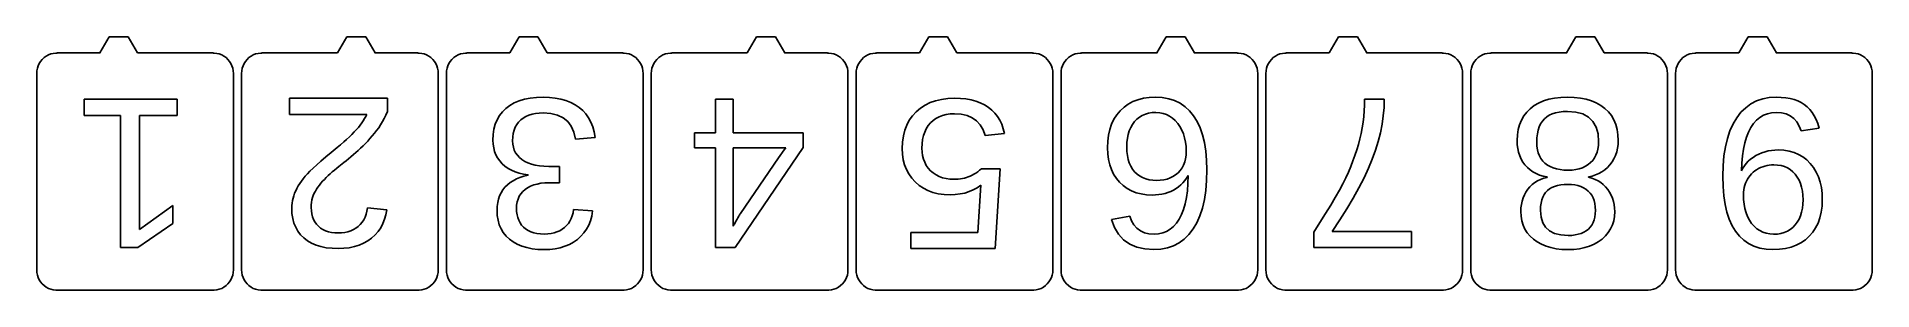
# Model space of a CAD drawing. Header units: metres. Extents: x -24 to 426, y -29 to 33.
import ezdxf

# ---------------------------------------------------------------- set-up
doc = ezdxf.new("R2010")
doc.units = ezdxf.units.M

msp = doc.modelspace()

# ---------------------------------------------------------------- linework, layer by layer
for p, q in [((-6.32124, 33.0945), (-8.60695, 29.1355)), ((-6.28571, 33.074), (-6.32124, 33.0945)), ((-1.71428, 33.115), (-6.28571, 33.115)), ((-6.28571, 33.115), (-6.28571, 33.074)), ((-1.71428, 33.074), (-1.71428, 33.115)), ((-1.67874, 33.0945), (-1.71428, 33.074)), ((0.60695, 29.1355), (-1.67874, 33.0945)), ((51.9087, 33.0945), (49.623, 29.1355)), ((51.9443, 33.074), (51.9087, 33.0945)), ((56.5157, 33.115), (51.9443, 33.115)), ((51.9443, 33.115), (51.9443, 33.074)), ((56.5157, 33.074), (56.5157, 33.115)), ((56.5512, 33.0945), (56.5157, 33.074)), ((58.8369, 29.1355), (56.5512, 33.0945)), ((94.1387, 33.0945), (91.853, 29.1355)), ((94.1743, 33.074), (94.1387, 33.0945)), ((98.7457, 33.115), (94.1743, 33.115)), ((94.1743, 33.115), (94.1743, 33.074)), ((98.7457, 33.074), (98.7457, 33.115)), ((98.7812, 33.0945), (98.7457, 33.074)), ((101.067, 29.1355), (98.7812, 33.0945)), ((152.369, 33.0945), (150.083, 29.1355)), ((152.404, 33.074), (152.369, 33.0945)), ((156.976, 33.115), (152.404, 33.115)), ((152.404, 33.115), (152.404, 33.074)), ((156.976, 33.074), (156.976, 33.115)), ((157.011, 33.0945), (156.976, 33.074)), ((159.297, 29.1355), (157.011, 33.0945)), ((194.599, 33.0945), (192.313, 29.1355)), ((194.634, 33.074), (194.599, 33.0945)), ((199.206, 33.115), (194.634, 33.115)), ((194.634, 33.115), (194.634, 33.074)), ((199.206, 33.074), (199.206, 33.115)), ((199.241, 33.0945), (199.206, 33.074)), ((201.527, 29.1355), (199.241, 33.0945)), ((252.829, 33.0945), (250.543, 29.1355)), ((252.864, 33.074), (252.829, 33.0945)), ((257.436, 33.115), (252.864, 33.115)), ((252.864, 33.115), (252.864, 33.074)), ((257.436, 33.074), (257.436, 33.115)), ((257.471, 33.0945), (257.436, 33.074)), ((259.757, 29.1355), (257.471, 33.0945)), ((295.059, 33.0945), (292.773, 29.1355)), ((295.094, 33.074), (295.059, 33.0945)), ((299.666, 33.115), (295.094, 33.115)), ((295.094, 33.115), (295.094, 33.074)), ((299.666, 33.074), (299.666, 33.115)), ((299.701, 33.0945), (299.666, 33.074)), ((301.987, 29.1355), (299.701, 33.0945)), ((353.289, 33.0945), (351.003, 29.1355)), ((353.324, 33.074), (353.289, 33.0945)), ((357.896, 33.115), (353.324, 33.115)), ((353.324, 33.115), (353.324, 33.074)), ((357.896, 33.074), (357.896, 33.115)), ((357.931, 33.0945), (357.896, 33.074)), ((360.217, 29.1355), (357.931, 33.0945)), ((395.519, 33.0945), (393.233, 29.1355)), ((395.554, 33.074), (395.519, 33.0945)), ((400.126, 33.115), (395.554, 33.115)), ((395.554, 33.115), (395.554, 33.074)), ((400.126, 33.074), (400.126, 33.115)), ((400.161, 33.0945), (400.126, 33.074)), ((402.447, 29.1355), (400.161, 33.0945)), ((-23.1601, 27.0539), (-23.4965, 26.5238)), ((-22.7598, 27.5377), (-23.1601, 27.0539)), ((-22.3021, 27.9676), (-22.7598, 27.5377)), ((-21.7941, 28.3366), (-22.3021, 27.9676)), ((-21.2439, 28.6391), (-21.7941, 28.3366)), ((-20.6601, 28.8703), (-21.2439, 28.6391)), ((-20.0519, 29.0264), (-20.6601, 28.8703)), ((-19.4289, 29.1051), (-20.0519, 29.0264)), ((-19.115, 29.1051), (-19.4289, 29.1051)), ((-8.57143, 29.115), (-19.115, 29.115)), ((-19.115, 29.115), (-19.115, 29.1051)), ((-8.60695, 29.1355), (-8.57143, 29.115)), ((0.57143, 29.115), (0.60695, 29.1355)), ((19.115, 29.115), (0.57143, 29.115)), ((19.115, 29.1051), (19.115, 29.115)), ((19.4289, 29.1051), (19.115, 29.1051)), ((20.0519, 29.0264), (19.4289, 29.1051)), ((20.6601, 28.8703), (20.0519, 29.0264)), ((21.2439, 28.6391), (20.6601, 28.8703)), ((21.7941, 28.3366), (21.2439, 28.6391)), ((22.3021, 27.9676), (21.7941, 28.3366)), ((22.7598, 27.5377), (22.3021, 27.9676)), ((23.1601, 27.0539), (22.7598, 27.5377)), ((23.4965, 26.5238), (23.1601, 27.0539)), ((27.0699, 27.0539), (26.7335, 26.5238)), ((27.4702, 27.5377), (27.0699, 27.0539)), ((27.9279, 27.9676), (27.4702, 27.5377)), ((28.4359, 28.3366), (27.9279, 27.9676)), ((28.9861, 28.6391), (28.4359, 28.3366)), ((29.5699, 28.8703), (28.9861, 28.6391)), ((30.1781, 29.0264), (29.5699, 28.8703)), ((30.8011, 29.1051), (30.1781, 29.0264)), ((31.115, 29.1051), (30.8011, 29.1051)), ((49.6586, 29.115), (31.115, 29.115)), ((31.115, 29.115), (31.115, 29.1051)), ((49.623, 29.1355), (49.6586, 29.115)), ((58.8014, 29.115), (58.8369, 29.1355)), ((69.345, 29.115), (58.8014, 29.115)), ((69.345, 29.1051), (69.345, 29.115)), ((69.6589, 29.1051), (69.345, 29.1051)), ((70.2819, 29.0264), (69.6589, 29.1051)), ((70.8901, 28.8703), (70.2819, 29.0264)), ((71.4739, 28.6391), (70.8901, 28.8703)), ((72.0241, 28.3366), (71.4739, 28.6391)), ((72.5321, 27.9676), (72.0241, 28.3366)), ((72.9898, 27.5377), (72.5321, 27.9676)), ((73.3901, 27.0539), (72.9898, 27.5377)), ((73.7265, 26.5238), (73.3901, 27.0539)), ((77.2999, 27.0539), (76.9635, 26.5238)), ((77.7001, 27.5377), (77.2999, 27.0539)), ((78.1579, 27.9676), (77.7001, 27.5377)), ((78.6659, 28.3366), (78.1579, 27.9676)), ((79.2161, 28.6391), (78.6659, 28.3366)), ((79.7999, 28.8703), (79.2161, 28.6391)), ((80.4081, 29.0264), (79.7999, 28.8703)), ((81.0311, 29.1051), (80.4081, 29.0264)), ((81.345, 29.1051), (81.0311, 29.1051)), ((91.8886, 29.115), (81.345, 29.115)), ((81.345, 29.115), (81.345, 29.1051)), ((91.853, 29.1355), (91.8886, 29.115)), ((101.031, 29.115), (101.067, 29.1355)), ((119.575, 29.115), (101.031, 29.115)), ((119.575, 29.1051), (119.575, 29.115)), ((119.889, 29.1051), (119.575, 29.1051)), ((120.512, 29.0264), (119.889, 29.1051)), ((121.12, 28.8703), (120.512, 29.0264)), ((121.704, 28.6391), (121.12, 28.8703)), ((122.254, 28.3366), (121.704, 28.6391)), ((122.762, 27.9676), (122.254, 28.3366)), ((123.22, 27.5377), (122.762, 27.9676)), ((123.62, 27.0539), (123.22, 27.5377)), ((123.957, 26.5238), (123.62, 27.0539)), ((127.53, 27.0539), (127.193, 26.5238)), ((127.93, 27.5377), (127.53, 27.0539)), ((128.388, 27.9676), (127.93, 27.5377)), ((128.896, 28.3366), (128.388, 27.9676)), ((129.446, 28.6391), (128.896, 28.3366)), ((130.03, 28.8703), (129.446, 28.6391)), ((130.638, 29.0264), (130.03, 28.8703)), ((131.261, 29.1051), (130.638, 29.0264)), ((131.575, 29.1051), (131.261, 29.1051)), ((150.119, 29.115), (131.575, 29.115)), ((131.575, 29.115), (131.575, 29.1051)), ((150.083, 29.1355), (150.119, 29.115)), ((159.261, 29.115), (159.297, 29.1355)), ((169.805, 29.115), (159.261, 29.115)), ((169.805, 29.1051), (169.805, 29.115)), ((170.119, 29.1051), (169.805, 29.1051)), ((170.742, 29.0264), (170.119, 29.1051)), ((171.35, 28.8703), (170.742, 29.0264)), ((171.934, 28.6391), (171.35, 28.8703)), ((172.484, 28.3366), (171.934, 28.6391)), ((172.992, 27.9676), (172.484, 28.3366)), ((173.45, 27.5377), (172.992, 27.9676)), ((173.85, 27.0539), (173.45, 27.5377)), ((174.187, 26.5238), (173.85, 27.0539)), ((177.76, 27.0539), (177.423, 26.5238)), ((178.16, 27.5377), (177.76, 27.0539)), ((178.618, 27.9676), (178.16, 27.5377)), ((179.126, 28.3366), (178.618, 27.9676)), ((179.676, 28.6391), (179.126, 28.3366)), ((180.26, 28.8703), (179.676, 28.6391)), ((180.868, 29.0264), (180.26, 28.8703)), ((181.491, 29.1051), (180.868, 29.0264)), ((181.805, 29.1051), (181.491, 29.1051)), ((192.349, 29.115), (181.805, 29.115)), ((181.805, 29.115), (181.805, 29.1051)), ((192.313, 29.1355), (192.349, 29.115)), ((201.491, 29.115), (201.527, 29.1355)), ((220.035, 29.115), (201.491, 29.115)), ((220.035, 29.1051), (220.035, 29.115)), ((220.349, 29.1051), (220.035, 29.1051)), ((220.972, 29.0264), (220.349, 29.1051)), ((221.58, 28.8703), (220.972, 29.0264)), ((222.164, 28.6391), (221.58, 28.8703)), ((222.714, 28.3366), (222.164, 28.6391)), ((223.222, 27.9676), (222.714, 28.3366)), ((223.68, 27.5377), (223.222, 27.9676)), ((224.08, 27.0539), (223.68, 27.5377)), ((224.417, 26.5238), (224.08, 27.0539)), ((227.99, 27.0539), (227.653, 26.5238)), ((228.39, 27.5377), (227.99, 27.0539)), ((228.848, 27.9676), (228.39, 27.5377)), ((229.356, 28.3366), (228.848, 27.9676)), ((229.906, 28.6391), (229.356, 28.3366)), ((230.49, 28.8703), (229.906, 28.6391)), ((231.098, 29.0264), (230.49, 28.8703)), ((231.721, 29.1051), (231.098, 29.0264)), ((232.035, 29.1051), (231.721, 29.1051)), ((250.579, 29.115), (232.035, 29.115)), ((232.035, 29.115), (232.035, 29.1051)), ((250.543, 29.1355), (250.579, 29.115)), ((259.721, 29.115), (259.757, 29.1355)), ((270.265, 29.115), (259.721, 29.115)), ((270.265, 29.1051), (270.265, 29.115)), ((270.579, 29.1051), (270.265, 29.1051)), ((271.202, 29.0264), (270.579, 29.1051)), ((271.81, 28.8703), (271.202, 29.0264)), ((272.394, 28.6391), (271.81, 28.8703)), ((272.944, 28.3366), (272.394, 28.6391)), ((273.452, 27.9676), (272.944, 28.3366)), ((273.91, 27.5377), (273.452, 27.9676)), ((274.31, 27.0539), (273.91, 27.5377)), ((274.647, 26.5238), (274.31, 27.0539)), ((278.22, 27.0539), (277.883, 26.5238)), ((278.62, 27.5377), (278.22, 27.0539)), ((279.078, 27.9676), (278.62, 27.5377)), ((279.586, 28.3366), (279.078, 27.9676)), ((280.136, 28.6391), (279.586, 28.3366)), ((280.72, 28.8703), (280.136, 28.6391)), ((281.328, 29.0264), (280.72, 28.8703)), ((281.951, 29.1051), (281.328, 29.0264)), ((282.265, 29.1051), (281.951, 29.1051)), ((292.809, 29.115), (282.265, 29.115)), ((282.265, 29.115), (282.265, 29.1051)), ((292.773, 29.1355), (292.809, 29.115)), ((301.951, 29.115), (301.987, 29.1355)), ((320.495, 29.115), (301.951, 29.115)), ((320.495, 29.1051), (320.495, 29.115)), ((320.809, 29.1051), (320.495, 29.1051)), ((321.432, 29.0264), (320.809, 29.1051)), ((322.04, 28.8703), (321.432, 29.0264)), ((322.624, 28.6391), (322.04, 28.8703)), ((323.174, 28.3366), (322.624, 28.6391)), ((323.682, 27.9676), (323.174, 28.3366)), ((324.14, 27.5377), (323.682, 27.9676)), ((324.54, 27.0539), (324.14, 27.5377)), ((324.877, 26.5238), (324.54, 27.0539)), ((328.45, 27.0539), (328.113, 26.5238)), ((328.85, 27.5377), (328.45, 27.0539)), ((329.308, 27.9676), (328.85, 27.5377)), ((329.816, 28.3366), (329.308, 27.9676)), ((330.366, 28.6391), (329.816, 28.3366)), ((330.95, 28.8703), (330.366, 28.6391)), ((331.558, 29.0264), (330.95, 28.8703)), ((332.181, 29.1051), (331.558, 29.0264)), ((332.495, 29.1051), (332.181, 29.1051)), ((351.039, 29.115), (332.495, 29.115)), ((332.495, 29.115), (332.495, 29.1051)), ((351.003, 29.1355), (351.039, 29.115)), ((360.181, 29.115), (360.217, 29.1355)), ((370.725, 29.115), (360.181, 29.115)), ((370.725, 29.1051), (370.725, 29.115)), ((371.039, 29.1051), (370.725, 29.1051)), ((371.662, 29.0264), (371.039, 29.1051)), ((372.27, 28.8703), (371.662, 29.0264)), ((372.854, 28.6391), (372.27, 28.8703)), ((373.404, 28.3366), (372.854, 28.6391)), ((373.912, 27.9676), (373.404, 28.3366)), ((374.37, 27.5377), (373.912, 27.9676)), ((374.77, 27.0539), (374.37, 27.5377)), ((375.107, 26.5238), (374.77, 27.0539)), ((378.68, 27.0539), (378.343, 26.5238)), ((379.08, 27.5377), (378.68, 27.0539)), ((379.538, 27.9676), (379.08, 27.5377)), ((380.046, 28.3366), (379.538, 27.9676)), ((380.596, 28.6391), (380.046, 28.3366)), ((381.18, 28.8703), (380.596, 28.6391)), ((381.788, 29.0264), (381.18, 28.8703)), ((382.411, 29.1051), (381.788, 29.0264)), ((382.725, 29.1051), (382.411, 29.1051)), ((393.269, 29.115), (382.725, 29.115)), ((382.725, 29.115), (382.725, 29.1051)), ((393.233, 29.1355), (393.269, 29.115)), ((402.411, 29.115), (402.447, 29.1355)), ((420.955, 29.115), (402.411, 29.115)), ((420.955, 29.1051), (420.955, 29.115)), ((421.269, 29.1051), (420.955, 29.1051)), ((421.892, 29.0264), (421.269, 29.1051)), ((422.5, 28.8703), (421.892, 29.0264)), ((423.084, 28.6391), (422.5, 28.8703)), ((423.634, 28.3366), (423.084, 28.6391)), ((424.142, 27.9676), (423.634, 28.3366)), ((424.6, 27.5377), (424.142, 27.9676)), ((425, 27.0539), (424.6, 27.5377)), ((425.337, 26.5238), (425, 27.0539)), ((-24.0756, 24.7417), (-24.115, 24.115)), ((-24.115, 24.115), (-24.115, -24.115)), ((-23.9579, 25.3584), (-24.0756, 24.7417)), ((-23.7639, 25.9556), (-23.9579, 25.3584)), ((-23.4965, 26.5238), (-23.7639, 25.9556)), ((23.7639, 25.9556), (23.4965, 26.5238)), ((23.9579, 25.3584), (23.7639, 25.9556)), ((24.0756, 24.7417), (23.9579, 25.3584)), ((24.115, 24.115), (24.0756, 24.7417)), ((24.115, -24.115), (24.115, 24.115)), ((26.1544, 24.7417), (26.115, 24.115)), ((26.115, 24.115), (26.115, -24.115)), ((26.2721, 25.3584), (26.1544, 24.7417)), ((26.4661, 25.9556), (26.2721, 25.3584)), ((26.7335, 26.5238), (26.4661, 25.9556)), ((73.9939, 25.9556), (73.7265, 26.5238)), ((74.1879, 25.3584), (73.9939, 25.9556)), ((74.3056, 24.7417), (74.1879, 25.3584)), ((74.345, 24.115), (74.3056, 24.7417)), ((74.345, -24.115), (74.345, 24.115)), ((76.3844, 24.7417), (76.345, 24.115)), ((76.345, 24.115), (76.345, -24.115)), ((76.5021, 25.3584), (76.3844, 24.7417)), ((76.6961, 25.9556), (76.5021, 25.3584)), ((76.9635, 26.5238), (76.6961, 25.9556)), ((124.224, 25.9556), (123.957, 26.5238)), ((124.418, 25.3584), (124.224, 25.9556)), ((124.536, 24.7417), (124.418, 25.3584)), ((124.575, 24.115), (124.536, 24.7417)), ((124.575, -24.115), (124.575, 24.115)), ((126.614, 24.7417), (126.575, 24.115)), ((126.575, 24.115), (126.575, -24.115)), ((126.732, 25.3584), (126.614, 24.7417)), ((126.926, 25.9556), (126.732, 25.3584)), ((127.193, 26.5238), (126.926, 25.9556)), ((174.454, 25.9556), (174.187, 26.5238)), ((174.648, 25.3584), (174.454, 25.9556)), ((174.766, 24.7417), (174.648, 25.3584)), ((174.805, 24.115), (174.766, 24.7417)), ((174.805, -24.115), (174.805, 24.115)), ((176.844, 24.7417), (176.805, 24.115)), ((176.805, 24.115), (176.805, -24.115)), ((176.962, 25.3584), (176.844, 24.7417)), ((177.156, 25.9556), (176.962, 25.3584)), ((177.423, 26.5238), (177.156, 25.9556)), ((224.684, 25.9556), (224.417, 26.5238)), ((224.878, 25.3584), (224.684, 25.9556)), ((224.996, 24.7417), (224.878, 25.3584)), ((225.035, 24.115), (224.996, 24.7417)), ((225.035, -24.115), (225.035, 24.115)), ((227.074, 24.7417), (227.035, 24.115)), ((227.035, 24.115), (227.035, -24.115)), ((227.192, 25.3584), (227.074, 24.7417)), ((227.386, 25.9556), (227.192, 25.3584)), ((227.653, 26.5238), (227.386, 25.9556)), ((274.914, 25.9556), (274.647, 26.5238)), ((275.108, 25.3584), (274.914, 25.9556)), ((275.226, 24.7417), (275.108, 25.3584)), ((275.265, 24.115), (275.226, 24.7417)), ((275.265, -24.115), (275.265, 24.115)), ((277.304, 24.7417), (277.265, 24.115)), ((277.265, 24.115), (277.265, -24.115)), ((277.422, 25.3584), (277.304, 24.7417)), ((277.616, 25.9556), (277.422, 25.3584)), ((277.883, 26.5238), (277.616, 25.9556)), ((325.144, 25.9556), (324.877, 26.5238)), ((325.338, 25.3584), (325.144, 25.9556)), ((325.456, 24.7417), (325.338, 25.3584)), ((325.495, 24.115), (325.456, 24.7417)), ((325.495, -24.115), (325.495, 24.115)), ((327.534, 24.7417), (327.495, 24.115)), ((327.495, 24.115), (327.495, -24.115)), ((327.652, 25.3584), (327.534, 24.7417)), ((327.846, 25.9556), (327.652, 25.3584)), ((328.113, 26.5238), (327.846, 25.9556)), ((375.374, 25.9556), (375.107, 26.5238)), ((375.568, 25.3584), (375.374, 25.9556)), ((375.686, 24.7417), (375.568, 25.3584)), ((375.725, 24.115), (375.686, 24.7417)), ((375.725, -24.115), (375.725, 24.115)), ((377.764, 24.7417), (377.725, 24.115)), ((377.725, 24.115), (377.725, -24.115)), ((377.882, 25.3584), (377.764, 24.7417)), ((378.076, 25.9556), (377.882, 25.3584)), ((378.343, 26.5238), (378.076, 25.9556)), ((425.604, 25.9556), (425.337, 26.5238)), ((425.798, 25.3584), (425.604, 25.9556)), ((425.916, 24.7417), (425.798, 25.3584)), ((425.955, 24.115), (425.916, 24.7417)), ((425.955, -24.115), (425.955, 24.115)), ((95.489, 17.7558), (96.9049, 18.037)), ((96.9049, 18.037), (98.4323, 18.2057)), ((98.4323, 18.2057), (100.071, 18.262)), ((100.071, 18.262), (101.603, 18.2112)), ((101.603, 18.2112), (103.043, 18.0589)), ((103.043, 18.0589), (104.392, 17.805)), ((199.318, 17.9447), (200.995, 18.012)), ((200.995, 18.012), (202.407, 17.9668)), ((247.223, 17.9906), (248.647, 18.1941)), ((248.647, 18.1941), (250.168, 18.262)), ((250.168, 18.262), (251.863, 18.1689)), ((251.863, 18.1689), (253.441, 17.8896)), ((346.63, 17.7459), (348.055, 18.0326)), ((348.055, 18.0326), (349.595, 18.2047)), ((349.595, 18.2047), (351.247, 18.262)), ((351.247, 18.262), (352.861, 18.2057)), ((352.861, 18.2057), (354.371, 18.0368)), ((354.371, 18.0368), (355.777, 17.7552)), ((399.084, 17.8517), (400.711, 18.1594)), ((400.711, 18.1594), (402.457, 18.262)), ((402.457, 18.262), (403.639, 18.2254)), ((403.639, 18.2254), (404.751, 18.1157)), ((404.751, 18.1157), (405.795, 17.9328)), ((-12.4536, 13.805), (-12.4536, 17.75)), ((-12.4536, 17.75), (10.3114, 17.75)), ((-3.6106, 13.805), (-12.4536, 13.805)), ((-3.6106, -18.602), (-3.6106, 13.805)), ((10.3114, 13.805), (1.05635, 13.805)), ((1.05635, 13.805), (1.05635, -14.167)), ((10.3114, 17.75), (10.3114, 13.805)), ((37.8484, 14.055), (37.8484, 18)), ((37.8484, 18), (61.9124, 18)), ((56.8074, 14.055), (37.8484, 14.055)), ((56.2851, 13.0125), (56.5662, 13.5367)), ((56.5662, 13.5367), (56.8074, 14.055)), ((61.5246, 13.8777), (61.1131, 13.0594)), ((61.9124, 14.725), (61.5246, 13.8777)), ((61.9124, 18), (61.9124, 14.725)), ((88.7876, 12.7275), (89.375, 13.7462)), ((89.375, 13.7462), (90.0929, 14.6723)), ((90.0929, 14.6723), (90.9414, 15.506)), ((90.9414, 15.506), (91.9109, 16.2372)), ((91.9109, 16.2372), (92.992, 16.8559)), ((92.992, 16.8559), (94.1847, 17.3621)), ((94.1847, 17.3621), (95.489, 17.7558)), ((95.8299, 13.5409), (95.1663, 13.1536)), ((96.5552, 13.8577), (95.8299, 13.5409)), ((97.342, 14.1042), (96.5552, 13.8577)), ((98.1905, 14.2802), (97.342, 14.1042)), ((99.1006, 14.3858), (98.1905, 14.2802)), ((100.072, 14.421), (99.1006, 14.3858)), ((101.946, 14.2894), (100.072, 14.421)), ((103.572, 13.8948), (101.946, 14.2894)), ((104.951, 13.237), (103.572, 13.8948)), ((104.392, 17.805), (105.651, 17.4496)), ((105.651, 17.4496), (106.818, 16.9926)), ((106.818, 16.9926), (107.894, 16.4341)), ((107.894, 16.4341), (108.879, 15.774)), ((108.879, 15.774), (109.764, 15.0145)), ((109.764, 15.0145), (110.54, 14.1576)), ((110.54, 14.1576), (111.207, 13.2034)), ((142.306, 9.50699), (142.306, 17.75)), ((142.306, 17.75), (146.689, 17.75)), ((146.689, 17.75), (146.689, 9.50699)), ((189.844, 12.6296), (190.612, 13.7217)), ((190.612, 13.7217), (191.518, 14.714)), ((191.518, 14.714), (192.549, 15.589)), ((192.549, 15.589), (193.687, 16.3293)), ((193.687, 16.3293), (194.933, 16.9351)), ((194.933, 16.9351), (196.287, 17.4062)), ((196.287, 17.4062), (197.748, 17.7428)), ((197.985, 13.808), (197.149, 13.486)), ((197.748, 17.7428), (199.318, 17.9447)), ((198.888, 14.038), (197.985, 13.808)), ((199.857, 14.176), (198.888, 14.038)), ((200.892, 14.222), (199.857, 14.176)), ((202.538, 14.112), (200.892, 14.222)), ((202.407, 17.9668), (203.739, 17.831)), ((203.995, 13.7821), (202.538, 14.112)), ((203.739, 17.831), (204.99, 17.6048)), ((205.263, 13.2322), (203.995, 13.7821)), ((204.99, 17.6048), (206.162, 17.2881)), ((206.162, 17.2881), (207.254, 16.8809)), ((207.254, 16.8809), (208.266, 16.3832)), ((208.266, 16.3832), (209.197, 15.795)), ((209.197, 15.795), (210.042, 15.1208)), ((210.042, 15.1208), (210.793, 14.3655)), ((210.793, 14.3655), (211.451, 13.5293)), ((211.451, 13.5293), (212.015, 12.612)), ((240.026, 12.8386), (240.726, 13.9373)), ((240.726, 13.9373), (241.554, 14.937)), ((241.554, 14.937), (242.495, 15.8191)), ((242.495, 15.8191), (243.531, 16.5656)), ((243.531, 16.5656), (244.665, 17.1763)), ((244.665, 17.1763), (245.896, 17.6513)), ((245.896, 17.6513), (247.223, 17.9906)), ((246.962, 13.7877), (246.269, 13.3735)), ((247.714, 14.1098), (246.962, 13.7877)), ((248.525, 14.3399), (247.714, 14.1098)), ((249.395, 14.478), (248.525, 14.3399)), ((250.323, 14.524), (249.395, 14.478)), ((251.228, 14.4693), (250.323, 14.524)), ((252.085, 14.3051), (251.228, 14.4693)), ((252.894, 14.0316), (252.085, 14.3051)), ((253.655, 13.6486), (252.894, 14.0316)), ((253.441, 17.8896), (254.9, 17.4241)), ((254.368, 13.1561), (253.655, 13.6486)), ((254.9, 17.4241), (256.241, 16.7724)), ((256.241, 16.7724), (257.464, 15.9344)), ((257.464, 15.9344), (258.57, 14.9103)), ((258.57, 14.9103), (259.557, 13.7)), ((259.557, 13.7), (260.419, 12.3116)), ((301.247, 13.4992), (301.364, 14.9025)), ((301.364, 14.9025), (301.434, 16.3194)), ((301.434, 16.3194), (301.457, 17.75)), ((301.457, 17.75), (306.304, 17.75)), ((306.063, 13.7093), (305.762, 11.644)), ((306.244, 15.7447), (306.063, 13.7093)), ((306.304, 17.75), (306.244, 15.7447)), ((339.912, 12.6352), (340.499, 13.6646)), ((340.499, 13.6646), (341.217, 14.6036)), ((341.217, 14.6036), (342.065, 15.452)), ((342.065, 15.452), (343.036, 16.1975)), ((343.036, 16.1975), (344.12, 16.8283)), ((344.12, 16.8283), (345.318, 17.3444)), ((345.318, 17.3444), (346.63, 17.7459)), ((346.766, 13.8544), (346.116, 13.4463)), ((347.494, 14.1884), (346.766, 13.8544)), ((348.301, 14.4481), (347.494, 14.1884)), ((349.187, 14.6336), (348.301, 14.4481)), ((350.152, 14.7449), (349.187, 14.6336)), ((351.196, 14.782), (350.152, 14.7449)), ((353.229, 14.6288), (351.196, 14.782)), ((354.949, 14.1693), (353.229, 14.6288)), ((356.356, 13.4035), (354.949, 14.1693)), ((355.777, 17.7552), (357.08, 17.3611)), ((357.08, 17.3611), (358.279, 16.8543)), ((358.279, 16.8543), (359.374, 16.235)), ((359.374, 16.235), (360.365, 15.503)), ((360.365, 15.503), (361.238, 14.6673)), ((361.238, 14.6673), (361.976, 13.737)), ((361.976, 13.737), (362.58, 12.7118)), ((392.722, 13.236), (393.758, 14.5694)), ((393.758, 14.5694), (394.912, 15.6977)), ((394.912, 15.6977), (396.184, 16.6208)), ((396.184, 16.6208), (397.575, 17.3389)), ((397.575, 17.3389), (399.084, 17.8517)), ((399.285, 13.8416), (398.401, 13.3109)), ((400.243, 14.2207), (399.285, 13.8416)), ((401.275, 14.4482), (400.243, 14.2207)), ((402.38, 14.524), (401.275, 14.4482)), ((403.668, 14.4314), (402.38, 14.524)), ((404.819, 14.1535), (403.668, 14.4314)), ((405.833, 13.6905), (404.819, 14.1535)), ((405.795, 17.9328), (406.77, 17.6768)), ((406.71, 13.0422), (405.833, 13.6905)), ((406.77, 17.6768), (407.675, 17.3477)), ((407.675, 17.3477), (408.512, 16.9454)), ((408.512, 16.9454), (409.279, 16.47)), ((409.279, 16.47), (409.983, 15.913)), ((409.983, 15.913), (410.627, 15.2661)), ((410.627, 15.2661), (411.211, 14.5292)), ((411.211, 14.5292), (411.736, 13.7023)), ((411.736, 13.7023), (412.202, 12.7855)), ((52.5533, 8.54871), (53.1781, 9.15356)), ((53.1781, 9.15356), (53.7535, 9.739)), ((53.7535, 9.739), (54.2794, 10.305)), ((54.2794, 10.305), (54.7605, 10.8581)), ((54.7605, 10.8581), (55.2017, 11.4054)), ((55.2017, 11.4054), (55.6028, 11.9469)), ((55.6028, 11.9469), (55.9639, 12.4826)), ((55.9639, 12.4826), (56.2851, 13.0125)), ((58.7014, 9.40199), (58.1557, 8.75179)), ((59.231, 10.0756), (58.7014, 9.40199)), ((59.737, 10.7782), (59.231, 10.0756)), ((60.2193, 11.5096), (59.737, 10.7782)), ((60.678, 12.2701), (60.2193, 11.5096)), ((61.1131, 13.0594), (60.678, 12.2701)), ((87.7434, 7.728), (87.8086, 9.11661)), ((87.8086, 9.11661), (88.0044, 10.4127)), ((88.0044, 10.4127), (88.3308, 11.6164)), ((88.3308, 11.6164), (88.7876, 12.7275)), ((92.7286, 9.37813), (92.6062, 8.5097)), ((92.9325, 10.1783), (92.7286, 9.37813)), ((93.2181, 10.9101), (92.9325, 10.1783)), ((93.5853, 11.5737), (93.2181, 10.9101)), ((94.034, 12.169), (93.5853, 11.5737)), ((94.5644, 12.696), (94.034, 12.169)), ((95.1663, 13.1536), (94.5644, 12.696)), ((106.082, 12.3162), (104.951, 13.237)), ((106.966, 11.1322), (106.082, 12.3162)), ((107.602, 9.68515), (106.966, 11.1322)), ((107.991, 7.97499), (107.602, 9.68515)), ((111.207, 13.2034), (111.766, 12.1518)), ((111.766, 12.1518), (112.215, 11.0029)), ((112.215, 11.0029), (112.555, 9.75661)), ((112.555, 9.75661), (112.786, 8.41299)), ((137.201, 5.84599), (137.201, 9.50699)), ((137.201, 9.50699), (142.306, 9.50699)), ((146.689, 9.50699), (163.816, 9.50699)), ((163.816, 9.50699), (163.816, 5.89699)), ((188.379, 8.75359), (188.728, 10.1455)), ((188.728, 10.1455), (189.216, 11.4375)), ((189.216, 11.4375), (189.844, 12.6296)), ((193.612, 9.72614), (193.31, 8.84114)), ((194.001, 10.5423), (193.612, 9.72614)), ((194.476, 11.2896), (194.001, 10.5423)), ((195.037, 11.968), (194.476, 11.2896)), ((195.675, 12.566), (195.037, 11.968)), ((196.379, 13.072), (195.675, 12.566)), ((197.149, 13.486), (196.379, 13.072)), ((206.343, 12.4623), (205.263, 13.2322)), ((207.234, 11.4725), (206.343, 12.4623)), ((207.937, 10.2627), (207.234, 11.4725)), ((208.451, 8.83299), (207.937, 10.2627)), ((213.143, 9.37399), (208.451, 8.83299)), ((212.015, 12.612), (212.485, 11.6137)), ((212.485, 11.6137), (212.861, 10.5343)), ((212.861, 10.5343), (213.143, 9.37399)), ((238.688, 8.94934), (239.007, 10.3447)), ((239.007, 10.3447), (239.452, 11.6411)), ((239.452, 11.6411), (240.026, 12.8386)), ((243.502, 9.13953), (243.307, 8.18491)), ((243.775, 10.0252), (243.502, 9.13953)), ((244.125, 10.8421), (243.775, 10.0252)), ((244.554, 11.59), (244.125, 10.8421)), ((245.06, 12.269), (244.554, 11.59)), ((245.635, 12.8673), (245.06, 12.269)), ((246.269, 13.3735), (245.635, 12.8673)), ((255.033, 12.5543), (254.368, 13.1561)), ((255.65, 11.843), (255.033, 12.5543)), ((256.201, 11.046), (255.65, 11.843)), ((256.668, 10.1869), (256.201, 11.046)), ((257.049, 9.26581), (256.668, 10.1869)), ((257.346, 8.28267), (257.049, 9.26581)), ((260.419, 12.3116), (261.149, 10.7539)), ((261.149, 10.7539), (261.745, 9.02679)), ((261.745, 9.02679), (262.21, 7.13034)), ((300.309, 8.02299), (300.614, 9.37154)), ((300.614, 9.37154), (300.872, 10.7338)), ((300.872, 10.7338), (301.083, 12.1097)), ((301.083, 12.1097), (301.247, 13.4992)), ((305.34, 9.54852), (304.798, 7.42303)), ((305.762, 11.644), (305.34, 9.54852)), ((338.867, 7.61198), (338.933, 9.00359)), ((338.933, 9.00359), (339.128, 10.3046)), ((339.128, 10.3046), (339.455, 11.5152)), ((339.455, 11.5152), (339.912, 12.6352)), ((343.84, 9.26787), (343.726, 8.26489)), ((344.03, 10.1829), (343.84, 9.26787)), ((344.295, 11.0101), (344.03, 10.1829)), ((344.636, 11.7493), (344.295, 11.0101)), ((345.053, 12.4006), (344.636, 11.7493)), ((345.546, 12.964), (345.053, 12.4006)), ((346.116, 13.4463), (345.546, 12.964)), ((357.451, 12.3314), (356.356, 13.4035)), ((358.233, 10.9529), (357.451, 12.3314)), ((358.702, 9.26811), (358.233, 10.9529)), ((358.858, 7.27699), (358.702, 9.26811)), ((362.58, 12.7118), (363.049, 11.592)), ((363.049, 11.592), (363.385, 10.3774)), ((363.385, 10.3774), (363.586, 9.06805)), ((363.586, 9.06805), (363.653, 7.66397)), ((390.42, 8.13184), (391.048, 10.0099)), ((391.048, 10.0099), (391.816, 11.7113)), ((391.816, 11.7113), (392.722, 13.236)), ((395.605, 9.68253), (395.107, 8.42654)), ((396.189, 10.809), (395.605, 9.68253)), ((396.853, 11.7946), (396.189, 10.809)), ((397.59, 12.6286), (396.853, 11.7946)), ((398.401, 13.3109), (397.59, 12.6286)), ((407.451, 12.2087), (406.71, 13.0422)), ((408.054, 11.19), (407.451, 12.2087)), ((408.52, 9.98599), (408.054, 11.19)), ((412.954, 10.682), (408.52, 9.98599)), ((412.202, 12.7855), (412.608, 11.7787)), ((412.608, 11.7787), (412.954, 10.682)), ((46.7632, 3.61775), (48.0902, 4.72952)), ((48.0902, 4.72952), (49.5594, 5.93498)), ((49.5594, 5.93498), (50.382, 6.61755)), ((50.382, 6.61755), (51.1553, 7.28069)), ((51.1553, 7.28069), (51.879, 7.92441)), ((51.879, 7.92441), (52.5533, 8.54871)), ((54.12, 4.69753), (53.5253, 4.18011)), ((54.7164, 5.22598), (54.12, 4.69753)), ((55.3093, 5.76892), (54.7164, 5.22598)), ((55.8943, 6.32974), (55.3093, 5.76892)), ((56.4715, 6.90843), (55.8943, 6.32974)), ((57.0408, 7.505), (56.4715, 6.90843)), ((57.6022, 8.11946), (57.0408, 7.505)), ((58.1557, 8.75179), (57.6022, 8.11946)), ((87.7897, 6.75874), (87.7434, 7.728)), ((87.9287, 5.83788), (87.7897, 6.75874)), ((88.1603, 4.96535), (87.9287, 5.83788)), ((88.4846, 4.14122), (88.1603, 4.96535)), ((92.6062, 8.5097), (92.5654, 7.573)), ((92.5654, 7.573), (92.612, 6.75381)), ((92.612, 6.75381), (92.7517, 5.98767)), ((92.7517, 5.98767), (92.9847, 5.27461)), ((92.9847, 5.27461), (93.3109, 4.61461)), ((93.3109, 4.61461), (93.7302, 4.00768)), ((112.786, 8.41299), (107.991, 7.97499)), ((142.306, 5.84599), (137.201, 5.84599)), ((142.306, -18.602), (142.306, 5.84599)), ((159.537, 5.84599), (146.689, 5.84599)), ((146.689, 5.84599), (146.689, -13.368)), ((163.816, 5.89699), (147.181, -18.602)), ((157.731, 3.42198), (159.124, 5.32997)), ((159.124, 5.32997), (159.537, 5.84599)), ((188.1, 5.67), (188.17, 7.26175)), ((188.165, 4.26578), (188.1, 5.67)), ((188.17, 7.26175), (188.379, 8.75359)), ((192.965, 6.86455), (192.921, 5.77298)), ((192.921, 5.77298), (192.965, 4.82095)), ((193.094, 7.88727), (192.965, 6.86455)), ((192.965, 4.82095), (193.095, 3.92253)), ((193.31, 8.84114), (193.094, 7.88727)), ((238.433, 5.86198), (238.497, 7.45511)), ((238.494, 4.38902), (238.433, 5.86198)), ((238.497, 7.45511), (238.688, 8.94934)), ((243.19, 7.16139), (243.151, 6.06897)), ((243.151, 6.06897), (243.191, 4.97896)), ((243.307, 8.18491), (243.19, 7.16139)), ((243.191, 4.97896), (243.309, 3.96262)), ((257.558, 7.23749), (257.346, 8.28267)), ((257.685, 6.13026), (257.558, 7.23749)), ((257.727, 4.961), (257.685, 6.13026)), ((257.687, 4.03993), (257.727, 4.961)), ((262.21, 7.13034), (262.541, 5.06458)), ((262.541, 5.06458), (262.74, 2.82945)), ((299.115, 3.97414), (299.56, 5.32903)), ((299.56, 5.32903), (299.958, 6.67865)), ((299.958, 6.67865), (300.309, 8.02299)), ((304.135, 5.26755), (303.351, 3.08197)), ((304.798, 7.42303), (304.135, 5.26755)), ((338.907, 6.61246), (338.867, 7.61198)), ((339.025, 5.66187), (338.907, 6.61246)), ((339.223, 4.76022), (339.025, 5.66187)), ((339.499, 3.90749), (339.223, 4.76022)), ((343.726, 8.26489), (343.688, 7.17398)), ((343.688, 7.17398), (343.729, 6.24277)), ((343.729, 6.24277), (343.853, 5.37944)), ((343.853, 5.37944), (344.058, 4.584)), ((344.058, 4.584), (344.346, 3.85643)), ((358.21, 4.04384), (358.494, 4.7677)), ((358.494, 4.7677), (358.696, 5.54785)), ((358.696, 5.54785), (358.818, 6.38428)), ((358.818, 6.38428), (358.858, 7.27699)), ((363.279, 4.82207), (362.988, 3.96748)), ((363.487, 5.72301), (363.279, 4.82207)), ((363.612, 6.6703), (363.487, 5.72301)), ((363.653, 7.66397), (363.612, 6.6703)), ((389.583, 3.84537), (389.932, 6.07695)), ((389.932, 6.07695), (390.42, 8.13184)), ((394.366, 5.52603), (394.123, 3.88153)), ((394.694, 7.04103), (394.366, 5.52603)), ((395.107, 8.42654), (394.694, 7.04103)), ((398.152, 4.30173), (398.897, 4.61714)), ((398.897, 4.61714), (399.662, 4.8752)), ((399.662, 4.8752), (400.447, 5.07591)), ((400.447, 5.07591), (401.252, 5.21928)), ((401.252, 5.21928), (402.076, 5.3053)), ((402.076, 5.3053), (402.921, 5.33398)), ((402.921, 5.33398), (404.281, 5.26562)), ((404.281, 5.26562), (405.561, 5.06059)), ((405.561, 5.06059), (406.762, 4.71886)), ((406.762, 4.71886), (407.882, 4.24043)), ((42.2604, -0.53598), (42.8766, 0.10739)), ((42.8766, 0.10739), (43.635, 0.84447)), ((43.635, 0.84447), (44.5356, 1.67522)), ((44.5356, 1.67522), (45.5783, 2.59966)), ((45.5783, 2.59966), (46.7632, 3.61775)), ((48.8919, 0.3886), (48.363, -0.06808)), ((49.4371, 0.84534), (48.8919, 0.3886)), ((49.9986, 1.30214), (49.4371, 0.84534)), ((51.1629, 2.22108), (49.9986, 1.30214)), ((51.7511, 2.69424), (51.1629, 2.22108)), ((52.3408, 3.17847), (51.7511, 2.69424)), ((52.9323, 3.67375), (52.3408, 3.17847)), ((53.5253, 4.18011), (52.9323, 3.67375)), ((88.9015, 3.36543), (88.4846, 4.14122)), ((89.4111, 2.63802), (88.9015, 3.36543)), ((90.0134, 1.95898), (89.4111, 2.63802)), ((90.6985, 1.34195), (90.0134, 1.95898)), ((91.4574, 0.80061), (90.6985, 1.34195)), ((92.2899, 0.33493), (91.4574, 0.80061)), ((93.1962, -0.05502), (92.2899, 0.33493)), ((93.7302, 4.00768), (94.2427, 3.4538)), ((94.2427, 3.4538), (94.8484, 2.95297)), ((94.8484, 2.95297), (95.5417, 2.5123)), ((95.5417, 2.5123), (96.3178, 2.13942)), ((96.3178, 2.13942), (97.1765, 1.83435)), ((97.1765, 1.83435), (98.118, 1.59706)), ((98.118, 1.59706), (99.1421, 1.42757)), ((99.1421, 1.42757), (100.249, 1.32588)), ((100.249, 1.32588), (101.438, 1.29198)), ((101.438, 1.29198), (104.069, 1.29198)), ((104.069, 1.29198), (104.069, -2.72998)), ((148.418, -10.299), (157.731, 3.42198)), ((188.36, 2.93945), (188.165, 4.26578)), ((188.686, 1.69099), (188.36, 2.93945)), ((189.141, 0.52043), (188.686, 1.69099)), ((189.726, -0.57222), (189.141, 0.52043)), ((193.095, 3.92253), (193.312, 3.07776)), ((193.312, 3.07776), (193.617, 2.28661)), ((193.617, 2.28661), (194.008, 1.5491)), ((194.008, 1.5491), (194.486, 0.86522)), ((194.486, 0.86522), (195.05, 0.23497)), ((195.05, 0.23497), (195.689, -0.32556)), ((206.62, -0.01692), (207.084, 0.33768)), ((207.084, 0.33768), (207.548, 0.72598)), ((207.548, 0.72598), (212.086, 0.72598)), ((212.086, 0.72598), (210.874, -18.852)), ((238.675, 3.00443), (238.494, 4.38902)), ((238.976, 1.70821), (238.675, 3.00443)), ((239.398, 0.50035), (238.976, 1.70821)), ((239.941, -0.61909), (239.398, 0.50035)), ((243.309, 3.96262), (243.507, 3.01994)), ((243.507, 3.01994), (243.783, 2.15094)), ((243.783, 2.15094), (244.139, 1.35561)), ((244.139, 1.35561), (244.573, 0.63396)), ((244.573, 0.63396), (245.086, -0.01398)), ((255.728, -0.25897), (256.259, 0.31134)), ((256.259, 0.31134), (256.707, 0.94015)), ((256.707, 0.94015), (257.075, 1.62743)), ((257.075, 1.62743), (257.36, 2.37314)), ((257.36, 2.37314), (257.564, 3.17731)), ((257.564, 3.17731), (257.687, 4.03993)), ((262.806, 0.42497), (262.737, -2.18124)), ((262.74, 2.82945), (262.806, 0.42497)), ((297.499, -0.12204), (298.084, 1.2486)), ((298.084, 1.2486), (298.623, 2.614)), ((298.623, 2.614), (299.115, 3.97414)), ((302.427, 0.83376), (301.34, -1.50974)), ((303.351, 3.08197), (302.427, 0.83376)), ((339.855, 3.10371), (339.499, 3.90749)), ((340.289, 2.34888), (339.855, 3.10371)), ((340.802, 1.64297), (340.289, 2.34888)), ((341.387, 0.99838), (340.802, 1.64297)), ((342.034, 0.42804), (341.387, 0.99838)), ((342.744, -0.06802), (342.034, 0.42804)), ((344.346, 3.85643), (344.715, 3.19673)), ((344.715, 3.19673), (345.167, 2.60492)), ((345.167, 2.60492), (345.701, 2.08098)), ((345.701, 2.08098), (346.309, 1.62598)), ((346.309, 1.62598), (346.984, 1.24098)), ((346.984, 1.24098), (347.724, 0.92598)), ((347.724, 0.92598), (348.531, 0.68098)), ((348.531, 0.68098), (349.405, 0.50598)), ((349.405, 0.50598), (350.344, 0.40097)), ((350.344, 0.40097), (351.35, 0.36598)), ((351.35, 0.36598), (352.329, 0.40361)), ((352.329, 0.40361), (353.244, 0.51651)), ((353.244, 0.51651), (354.096, 0.70467)), ((354.096, 0.70467), (354.885, 0.96809)), ((354.885, 0.96809), (355.611, 1.30679)), ((355.611, 1.30679), (356.273, 1.72075)), ((356.273, 1.72075), (356.872, 2.20998)), ((356.872, 2.20998), (357.399, 2.76498)), ((357.399, 2.76498), (357.845, 3.37627)), ((357.845, 3.37627), (358.21, 4.04384)), ((360.359, 0.45259), (359.661, -0.04524)), ((361.011, 1.02835), (360.359, 0.45259)), ((361.616, 1.68198), (361.011, 1.02835)), ((362.157, 2.39745), (361.616, 1.68198)), ((362.614, 3.15929), (362.157, 2.39745)), ((362.988, 3.96748), (362.614, 3.15929)), ((389.304, -1.14798), (389.374, 1.43704)), ((389.374, 1.43704), (389.583, 3.84537)), ((393.965, 2.10751), (393.893, 0.20398)), ((393.893, 0.20398), (394.218, 0.84816)), ((394.123, 3.88153), (393.965, 2.10751)), ((394.218, 0.84816), (394.603, 1.455)), ((394.603, 1.455), (395.048, 2.02449)), ((395.048, 2.02449), (395.553, 2.55663)), ((395.553, 2.55663), (396.118, 3.05142)), ((396.118, 3.05142), (396.743, 3.50888)), ((397.144, 0.17465), (396.726, -0.164)), ((396.743, 3.50888), (397.427, 3.92897)), ((397.593, 0.48233), (397.144, 0.17465)), ((397.427, 3.92897), (398.152, 4.30173)), ((398.072, 0.75897), (397.593, 0.48233)), ((398.572, 1.00146), (398.072, 0.75897)), ((399.083, 1.20665), (398.572, 1.00146)), ((399.606, 1.37453), (399.083, 1.20665)), ((400.14, 1.5051), (399.606, 1.37453)), ((400.686, 1.59836), (400.14, 1.5051)), ((401.243, 1.65433), (400.686, 1.59836)), ((401.812, 1.67297), (401.243, 1.65433)), ((402.728, 1.62593), (401.812, 1.67297)), ((403.588, 1.48482), (402.728, 1.62593)), ((404.392, 1.2496), (403.588, 1.48482)), ((405.14, 0.92032), (404.392, 1.2496)), ((405.832, 0.49696), (405.14, 0.92032)), ((406.469, -0.02045), (405.832, 0.49696)), ((407.882, 4.24043), (408.922, 3.62531)), ((408.922, 3.62531), (409.882, 2.87349)), ((409.882, 2.87349), (410.762, 1.98497)), ((410.762, 1.98497), (411.542, 0.98343)), ((411.542, 0.98343), (412.202, -0.10747)), ((39.3844, -4.71199), (39.6799, -4.11542)), ((39.6799, -4.11542), (40.0139, -3.51883)), ((40.0139, -3.51883), (40.3863, -2.92226)), ((40.3863, -2.92226), (40.7971, -2.3257)), ((40.7971, -2.3257), (41.2464, -1.72913)), ((41.2464, -1.72913), (41.7342, -1.13255)), ((41.7342, -1.13255), (42.2604, -0.53598)), ((44.5084, -4.29131), (44.2044, -4.78899)), ((44.8383, -3.79991), (44.5084, -4.29131)), ((45.1939, -3.31488), (44.8383, -3.79991)), ((45.5753, -2.83617), (45.1939, -3.31488)), ((45.9825, -2.36377), (45.5753, -2.83617)), ((46.4156, -1.89771), (45.9825, -2.36377)), ((46.8744, -1.43797), (46.4156, -1.89771)), ((47.3543, -0.98138), (46.8744, -1.43797)), ((47.8505, -0.52475), (47.3543, -0.98138)), ((48.363, -0.06808), (47.8505, -0.52475)), ((89.7428, -5.18007), (90.1798, -4.47745)), ((90.1798, -4.47745), (90.6964, -3.82797)), ((90.6964, -3.82797), (91.2887, -3.23381)), ((91.2887, -3.23381), (91.9532, -2.69704)), ((91.9532, -2.69704), (92.6898, -2.21765)), ((92.6898, -2.21765), (93.4985, -1.79565)), ((94.1762, -0.36934), (93.1962, -0.05502)), ((93.4985, -1.79565), (94.3793, -1.43105)), ((95.2299, -0.608), (94.1762, -0.36934)), ((94.3793, -1.43105), (95.3323, -1.12381)), ((95.6214, -4.394), (95.0634, -4.89577)), ((96.3574, -0.77098), (95.2299, -0.608)), ((95.3323, -1.12381), (96.3574, -0.87398)), ((96.257, -3.95251), (95.6214, -4.394)), ((96.9626, -3.57896), (96.257, -3.95251)), ((96.3574, -0.87398), (96.3574, -0.77098)), ((97.7383, -3.27333), (96.9626, -3.57896)), ((98.584, -3.03561), (97.7383, -3.27333)), ((99.4998, -2.86581), (98.584, -3.03561)), ((100.486, -2.76393), (99.4998, -2.86581)), ((101.541, -2.72998), (100.486, -2.76393)), ((104.069, -2.72998), (101.541, -2.72998)), ((190.441, -1.58704), (189.726, -0.57222)), ((191.286, -2.52397), (190.441, -1.58704)), ((192.241, -3.35809), (191.286, -2.52397)), ((193.284, -4.0639), (192.241, -3.35809)), ((194.417, -4.64137), (193.284, -4.0639)), ((195.689, -0.32556), (196.387, -0.79991)), ((196.387, -0.79991), (197.147, -1.18802)), ((197.147, -1.18802), (197.967, -1.48987)), ((197.967, -1.48987), (198.847, -1.70549)), ((198.847, -1.70549), (199.788, -1.83485)), ((199.788, -1.83485), (200.789, -1.87798)), ((200.789, -1.87798), (201.322, -1.86588)), ((201.322, -1.86588), (201.844, -1.82957)), ((201.844, -1.82957), (202.356, -1.76906)), ((202.356, -1.76906), (202.857, -1.68434)), ((202.857, -1.68434), (203.348, -1.57542)), ((203.348, -1.57542), (203.829, -1.44231)), ((203.829, -1.44231), (204.298, -1.28497)), ((204.298, -1.28497), (204.763, -1.09871)), ((205.498, -4.48431), (204.486, -4.91045)), ((204.763, -1.09871), (205.227, -0.87877)), ((205.227, -0.87877), (205.691, -0.62517)), ((206.45, -3.96349), (205.498, -4.48431)), ((205.691, -0.62517), (206.156, -0.33787)), ((206.156, -0.33787), (206.62, -0.01692)), ((207.342, -3.34798), (206.45, -3.96349)), ((206.646, -14.907), (207.342, -3.34798)), ((240.604, -1.65022), (239.941, -0.61909)), ((241.387, -2.59297), (240.604, -1.65022)), ((242.273, -3.42737), (241.387, -2.59297)), ((243.244, -4.13341), (242.273, -3.42737)), ((244.3, -4.71106), (243.244, -4.13341)), ((245.086, -0.01398), (245.67, -0.58173)), ((245.67, -0.58173), (246.316, -1.06213)), ((246.316, -1.06213), (247.025, -1.4552)), ((247.025, -1.4552), (247.795, -1.76091)), ((247.795, -1.76091), (248.627, -1.97928)), ((248.627, -1.97928), (249.522, -2.11031)), ((249.522, -2.11031), (250.478, -2.15398)), ((250.478, -2.15398), (251.381, -2.11531)), ((251.381, -2.11531), (252.233, -1.99928)), ((252.233, -1.99928), (253.034, -1.80592)), ((253.034, -1.80592), (253.784, -1.5352)), ((253.784, -1.5352), (254.483, -1.18713)), ((254.483, -1.18713), (255.131, -0.76173)), ((255.267, -4.14012), (254.632, -4.51299)), ((255.131, -0.76173), (255.728, -0.25897)), ((255.86, -3.72147), (255.267, -4.14012)), ((256.41, -3.25708), (255.86, -3.72147)), ((256.919, -2.74693), (256.41, -3.25708)), ((257.385, -2.19104), (256.919, -2.74693)), ((257.809, -1.58939), (257.385, -2.19104)), ((258.191, -0.94197), (257.809, -1.58939)), ((258.013, -4.67783), (258.147, -2.8775)), ((258.147, -2.8775), (258.191, -0.94197)), ((262.737, -2.18124), (262.531, -4.60863)), ((295.287, -4.55637), (296.144, -2.95186)), ((296.144, -2.95186), (296.866, -1.49797)), ((296.866, -1.49797), (297.499, -0.12204)), ((300.092, -3.94856), (298.683, -6.48273)), ((301.34, -1.50974), (300.092, -3.94856)), ((341.04, -5.00287), (341.498, -4.32399)), ((341.498, -4.32399), (342.018, -3.6969)), ((342.018, -3.6969), (342.589, -3.14023)), ((342.589, -3.14023), (343.212, -2.65396)), ((343.518, -0.48987), (342.744, -0.06802)), ((343.212, -2.65396), (343.886, -2.2381)), ((344.355, -0.83749), (343.518, -0.48987)), ((343.886, -2.2381), (344.612, -1.89265)), ((345.255, -1.11086), (344.355, -0.83749)), ((344.612, -1.89265), (345.389, -1.61761)), ((346.218, -1.30998), (345.255, -1.11086)), ((345.389, -1.61761), (346.218, -1.41298)), ((346.218, -1.41298), (346.218, -1.30998)), ((346.829, -4.22118), (346.307, -4.62099)), ((347.415, -3.88286), (346.829, -4.22118)), ((348.064, -3.60606), (347.415, -3.88286)), ((348.777, -3.39078), (348.064, -3.60606)), ((349.554, -3.237), (348.777, -3.39078)), ((350.394, -3.14473), (349.554, -3.237)), ((351.298, -3.11398), (350.394, -3.14473)), ((352.19, -3.14734), (351.298, -3.11398)), ((353.022, -3.24745), (352.19, -3.14734)), ((353.795, -3.41428), (353.022, -3.24745)), ((354.508, -3.64786), (353.795, -3.41428)), ((355.162, -3.94817), (354.508, -3.64786)), ((355.756, -4.31522), (355.162, -3.94817)), ((356.29, -4.74899), (355.756, -4.31522)), ((357.289, -1.07161), (356.405, -1.25798)), ((356.405, -1.25798), (356.405, -1.36098)), ((356.405, -1.36098), (357.227, -1.59296)), ((357.227, -1.59296), (357.998, -1.89117)), ((358.126, -0.80736), (357.289, -1.07161)), ((357.998, -1.89117), (358.718, -2.25565)), ((358.917, -0.46524), (358.126, -0.80736)), ((358.718, -2.25565), (359.387, -2.68637)), ((359.661, -0.04524), (358.917, -0.46524)), ((359.387, -2.68637), (360.004, -3.18332)), ((360.004, -3.18332), (360.571, -3.74652)), ((360.571, -3.74652), (361.086, -4.37599)), ((361.086, -4.37599), (361.541, -5.05486)), ((389.368, -3.62621), (389.304, -1.14798)), ((389.559, -5.92032), (389.368, -3.62621)), ((394.438, -4.45715), (394.378, -5.03961)), ((394.54, -3.89363), (394.438, -4.45715)), ((394.682, -3.34906), (394.54, -3.89363)), ((394.864, -2.82343), (394.682, -3.34906)), ((395.087, -2.31673), (394.864, -2.82343)), ((395.35, -1.82898), (395.087, -2.31673)), ((395.649, -1.3662), (395.35, -1.82898)), ((395.978, -0.93445), (395.649, -1.3662)), ((396.337, -0.53371), (395.978, -0.93445)), ((396.726, -0.164), (396.337, -0.53371)), ((407.049, -0.63197), (406.469, -0.02045)), ((407.563, -1.32445), (407.049, -0.63197)), ((407.997, -2.08472), (407.563, -1.32445)), ((408.353, -2.91277), (407.997, -2.08472)), ((408.629, -3.80862), (408.353, -2.91277)), ((408.826, -4.77229), (408.629, -3.80862)), ((412.202, -0.10747), (412.742, -1.2878)), ((412.742, -1.2878), (413.162, -2.55751)), ((413.162, -2.55751), (413.462, -3.91661)), ((413.462, -3.91661), (413.642, -5.36511)), ((1.05635, -14.167), (9.25436, -8.29799)), ((9.25436, -8.29799), (9.25436, -12.681)), ((38.4164, -8.91399), (38.4361, -8.31052)), ((38.4767, -10.2321), (38.4164, -8.91399)), ((38.4361, -8.31052), (38.4954, -7.70811)), ((38.4954, -7.70811), (38.5942, -7.10677)), ((38.5942, -7.10677), (38.7325, -6.50648)), ((38.7325, -6.50648), (38.9103, -5.90726)), ((38.9103, -5.90726), (39.1276, -5.3091)), ((39.1276, -5.3091), (39.3844, -4.71199)), ((43.2062, -8.13504), (43.1854, -8.75899)), ((43.1854, -8.75899), (43.2212, -9.58591)), ((43.2686, -7.53001), (43.2062, -8.13504)), ((43.3725, -6.94392), (43.2686, -7.53001)), ((43.5181, -6.37679), (43.3725, -6.94392)), ((43.7053, -5.82858), (43.5181, -6.37679)), ((43.934, -5.29932), (43.7053, -5.82858)), ((44.2044, -4.78899), (43.934, -5.29932)), ((56.8343, -9.7187), (56.9624, -8.91299)), ((56.9624, -8.91299), (61.7054, -9.351)), ((88.7494, -9.491), (88.7891, -8.52245)), ((88.7891, -8.52245), (88.9083, -7.60707)), ((88.9083, -7.60707), (89.107, -6.74489)), ((89.107, -6.74489), (89.3851, -5.9359)), ((89.3851, -5.9359), (89.7428, -5.18007)), ((93.5613, -8.18648), (93.5184, -9.00099)), ((93.5184, -9.00099), (93.5534, -9.80911)), ((93.69, -7.42409), (93.5613, -8.18648)), ((93.9046, -6.71384), (93.69, -7.42409)), ((94.2051, -6.05568), (93.9046, -6.71384)), ((94.5913, -5.44966), (94.2051, -6.05568)), ((95.0634, -4.89577), (94.5913, -5.44966)), ((195.638, -5.09053), (194.417, -4.64137)), ((196.949, -5.41135), (195.638, -5.09053)), ((198.348, -5.60384), (196.949, -5.41135)), ((199.836, -5.668), (198.348, -5.60384)), ((201.089, -5.62065), (199.836, -5.668)), ((202.281, -5.47861), (201.089, -5.62065)), ((203.413, -5.24187), (202.281, -5.47861)), ((204.486, -4.91045), (203.413, -5.24187)), ((245.44, -5.16034), (244.3, -4.71106)), ((246.666, -5.48126), (245.44, -5.16034)), ((247.976, -5.67381), (246.666, -5.48126)), ((249.37, -5.73799), (247.976, -5.67381)), ((250.204, -5.713), (249.37, -5.73799)), ((251.011, -5.63799), (250.204, -5.713)), ((251.79, -5.51299), (251.011, -5.63799)), ((252.541, -5.338), (251.79, -5.51299)), ((253.266, -5.11299), (252.541, -5.338)), ((253.963, -4.838), (253.266, -5.11299)), ((254.632, -4.51299), (253.963, -4.838)), ((257.079, -9.2674), (257.48, -7.87277)), ((257.48, -7.87277), (257.791, -6.34291)), ((257.791, -6.34291), (258.013, -4.67783)), ((261.703, -8.92667), (261.083, -10.8173)), ((262.186, -6.8571), (261.703, -8.92667)), ((262.531, -4.60863), (262.186, -6.8571)), ((291.915, -10.2735), (293.173, -8.21718)), ((293.173, -8.21718), (294.297, -6.31146)), ((294.297, -6.31146), (295.287, -4.55637)), ((298.683, -6.48273), (297.111, -9.11218)), ((339.77, -9.76099), (339.806, -8.88644)), ((339.806, -8.88644), (339.911, -8.04451)), ((339.911, -8.04451), (340.088, -7.23517)), ((340.088, -7.23517), (340.335, -6.45847)), ((340.335, -6.45847), (340.652, -5.71436)), ((340.652, -5.71436), (341.04, -5.00287)), ((344.626, -8.5761), (344.591, -9.502)), ((344.731, -7.72639), (344.626, -8.5761)), ((344.907, -6.95291), (344.731, -7.72639)), ((345.152, -6.25563), (344.907, -6.95291)), ((345.467, -5.63454), (345.152, -6.25563)), ((345.852, -5.08966), (345.467, -5.63454)), ((346.307, -4.62099), (345.852, -5.08966)), ((356.759, -5.24664), (356.29, -4.74899)), ((357.156, -5.80475), (356.759, -5.24664)), ((357.48, -6.42329), (357.156, -5.80475)), ((357.733, -7.10229), (357.48, -6.42329)), ((357.913, -7.84175), (357.733, -7.10229)), ((358.021, -8.64165), (357.913, -7.84175)), ((358.057, -9.502), (358.021, -8.64165)), ((361.541, -5.05486), (361.926, -5.76628)), ((361.926, -5.76628), (362.241, -6.51028)), ((362.241, -6.51028), (362.486, -7.28685)), ((362.486, -7.28685), (362.661, -8.09599)), ((362.661, -8.09599), (362.766, -8.93771)), ((362.766, -8.93771), (362.801, -9.812)), ((389.878, -8.0303), (389.559, -5.92032)), ((390.323, -9.95616), (389.878, -8.0303)), ((394.378, -5.03961), (394.357, -5.64099)), ((394.357, -5.64099), (394.398, -6.85689)), ((394.398, -6.85689), (394.522, -8.00287)), ((394.522, -8.00287), (394.727, -9.07893)), ((408.629, -9.9407), (408.826, -8.99385)), ((408.945, -5.80374), (408.826, -4.77229)), ((408.826, -8.99385), (408.945, -7.98128)), ((408.984, -6.903), (408.945, -5.80374)), ((408.945, -7.98128), (408.984, -6.903)), ((413.637, -8.47989), (413.441, -9.95744)), ((413.702, -6.903), (413.637, -8.47989)), ((413.642, -5.36511), (413.702, -6.903)), ((9.25436, -12.681), (0.66936, -18.602)), ((38.6574, -11.4613), (38.4767, -10.2321)), ((38.9588, -12.6015), (38.6574, -11.4613)), ((39.3806, -13.6528), (38.9588, -12.6015)), ((43.2212, -9.58591), (43.3286, -10.3581)), ((43.3286, -10.3581), (43.5077, -11.0755)), ((43.5077, -11.0755), (43.7584, -11.7383)), ((43.7584, -11.7383), (44.0808, -12.3462)), ((44.0808, -12.3462), (44.4748, -12.8995)), ((44.4748, -12.8995), (44.9404, -13.398)), ((44.9404, -13.398), (45.4694, -13.8358)), ((54.1346, -13.8644), (54.7054, -13.437)), ((54.7054, -13.437), (55.2221, -12.9501)), ((55.2221, -12.9501), (55.6741, -12.4101)), ((55.6741, -12.4101), (56.0613, -11.817)), ((56.0613, -11.817), (56.3837, -11.1707)), ((56.3837, -11.1707), (56.6414, -10.4713)), ((56.6414, -10.4713), (56.8343, -9.7187)), ((60.7729, -12.7588), (60.2441, -13.7495)), ((61.1926, -11.6955), (60.7729, -12.7588)), ((61.5035, -10.5595), (61.1926, -11.6955)), ((61.7054, -9.351), (61.5035, -10.5595)), ((88.8112, -10.7476), (88.7494, -9.491)), ((88.9968, -11.9226), (88.8112, -10.7476)), ((89.3061, -13.0159), (88.9968, -11.9226)), ((89.7391, -14.0276), (89.3061, -13.0159)), ((93.5534, -9.80911), (93.6585, -10.5672)), ((93.6585, -10.5672), (93.8336, -11.2752)), ((93.8336, -11.2752), (94.0787, -11.9332)), ((94.0787, -11.9332), (94.3939, -12.5412)), ((94.3939, -12.5412), (94.7791, -13.0991)), ((94.7791, -13.0991), (95.2344, -13.607)), ((105.295, -13.725), (105.805, -13.2495)), ((105.805, -13.2495), (106.249, -12.7215)), ((106.249, -12.7215), (106.629, -12.1408)), ((106.629, -12.1408), (106.944, -11.5075)), ((106.944, -11.5075), (107.195, -10.8216)), ((107.195, -10.8216), (107.38, -10.0831)), ((107.38, -10.0831), (107.501, -9.29199)), ((107.501, -9.29199), (112.167, -9.653)), ((111.235, -13.1158), (110.706, -14.1101)), ((111.655, -12.0416), (111.235, -13.1158)), ((111.965, -10.8873), (111.655, -12.0416)), ((112.167, -9.653), (111.965, -10.8873)), ((146.689, -13.368), (146.717, -13.3021)), ((146.717, -13.3021), (146.77, -13.1931)), ((146.77, -13.1931), (146.848, -13.041)), ((146.848, -13.041), (146.951, -12.8457)), ((146.951, -12.8457), (147.233, -12.3257)), ((147.233, -12.3257), (147.597, -11.6694)), ((147.597, -11.6694), (147.768, -11.3674)), ((147.768, -11.3674), (147.925, -11.0947)), ((147.925, -11.0947), (148.069, -10.8516)), ((148.069, -10.8516), (148.199, -10.6379)), ((148.199, -10.6379), (148.316, -10.4537)), ((148.316, -10.4537), (148.418, -10.299)), ((239.439, -11.715), (243.873, -10.916)), ((240.175, -13.678), (239.439, -11.715)), ((243.873, -10.916), (244.33, -12.0924)), ((244.33, -12.0924), (244.92, -13.0878)), ((244.92, -13.0878), (245.642, -13.9022)), ((253.813, -14.1422), (254.619, -13.4628)), ((254.619, -13.4628), (255.352, -12.6324)), ((255.352, -12.6324), (256.011, -11.651)), ((256.011, -11.651), (256.59, -10.5268)), ((256.59, -10.5268), (257.079, -9.2674)), ((260.325, -12.5291), (259.428, -14.062)), ((261.083, -10.8173), (260.325, -12.5291)), ((288.998, -14.838), (290.524, -12.4804)), ((290.524, -12.4804), (291.915, -10.2735)), ((295.379, -11.8369), (293.484, -14.657)), ((297.111, -9.11218), (295.379, -11.8369)), ((339.834, -10.9541), (339.77, -9.76099)), ((340.024, -12.0747), (339.834, -10.9541)), ((340.341, -13.1227), (340.024, -12.0747)), ((340.785, -14.0981), (340.341, -13.1227)), ((344.591, -9.502), (344.729, -11.1355)), ((344.729, -11.1355), (345.143, -12.5177)), ((345.143, -12.5177), (345.833, -13.6485)), ((356.797, -13.6405), (357.182, -13.106)), ((357.182, -13.106), (357.497, -12.5093)), ((357.497, -12.5093), (357.742, -11.8506)), ((357.742, -11.8506), (357.917, -11.1298)), ((357.917, -11.1298), (358.022, -10.347)), ((358.022, -10.347), (358.057, -9.502)), ((362.23, -13.0794), (361.786, -14.0401)), ((362.548, -12.0544), (362.23, -13.0794)), ((362.738, -10.9653), (362.548, -12.0544)), ((362.801, -9.812), (362.738, -10.9653)), ((390.897, -11.6979), (390.323, -9.95616)), ((391.597, -13.2555), (390.897, -11.6979)), ((392.425, -14.629), (391.597, -13.2555)), ((394.727, -9.07893), (395.014, -10.0851)), ((395.014, -10.0851), (395.384, -11.0213)), ((395.384, -11.0213), (395.836, -11.8876)), ((395.836, -11.8876), (396.369, -12.684)), ((396.369, -12.684), (396.972, -13.3913)), ((396.972, -13.3913), (397.631, -13.9898)), ((406.468, -13.6756), (407.049, -13.071)), ((407.049, -13.071), (407.563, -12.387)), ((407.563, -12.387), (407.997, -11.6373)), ((407.997, -11.6373), (408.353, -10.8219)), ((408.353, -10.8219), (408.629, -9.9407)), ((412.658, -12.6145), (412.071, -13.794)), ((413.115, -11.3356), (412.658, -12.6145)), ((413.441, -9.95744), (413.115, -11.3356)), ((39.923, -14.6151), (39.3806, -13.6528)), ((40.5859, -15.4885), (39.923, -14.6151)), ((41.3694, -16.273), (40.5859, -15.4885)), ((42.2649, -16.9604), (41.3694, -16.273)), ((43.2642, -17.5421), (42.2649, -16.9604)), ((44.3671, -18.0179), (43.2642, -17.5421)), ((45.4694, -13.8358), (46.0543, -14.2062)), ((46.0543, -14.2062), (46.6951, -14.5092)), ((46.6951, -14.5092), (47.3917, -14.7449)), ((47.3917, -14.7449), (48.1441, -14.9133)), ((48.1441, -14.9133), (48.9523, -15.0143)), ((48.9523, -15.0143), (49.8164, -15.048)), ((49.8164, -15.048), (50.6425, -15.0151)), ((50.6425, -15.0151), (51.4261, -14.9165)), ((51.4261, -14.9165), (52.1671, -14.7521)), ((52.1671, -14.7521), (52.8655, -14.522)), ((52.8655, -14.522), (53.5213, -14.2261)), ((53.5213, -14.2261), (54.1346, -13.8644)), ((56.0359, -17.5487), (54.9402, -18.0222)), ((57.0572, -16.97), (56.0359, -17.5487)), ((58.0043, -16.286), (57.0572, -16.97)), ((58.8599, -15.5131), (58.0043, -16.286)), ((59.6065, -14.6676), (58.8599, -15.5131)), ((60.2441, -13.7495), (59.6065, -14.6676)), ((90.2958, -14.9577), (89.7391, -14.0276)), ((90.9762, -15.8062), (90.2958, -14.9577)), ((91.7804, -16.573), (90.9762, -15.8062)), ((92.6958, -17.2471), (91.7804, -16.573)), ((93.7107, -17.8176), (92.6958, -17.2471)), ((94.8251, -18.2843), (93.7107, -17.8176)), ((95.2344, -13.607), (95.7584, -14.0556)), ((95.7584, -14.0556), (96.3503, -14.4352)), ((96.3503, -14.4352), (97.0102, -14.7458)), ((97.0102, -14.7458), (97.7381, -14.9874)), ((97.7381, -14.9874), (98.5339, -15.16)), ((98.5339, -15.16), (99.3977, -15.2635)), ((99.3977, -15.2635), (100.329, -15.298)), ((100.329, -15.298), (101.183, -15.2659)), ((101.183, -15.2659), (101.988, -15.1696)), ((101.988, -15.1696), (102.745, -15.0091)), ((102.745, -15.0091), (103.455, -14.7844)), ((103.455, -14.7844), (104.116, -14.4954)), ((104.116, -14.4954), (104.73, -14.1423)), ((104.73, -14.1423), (105.295, -13.725)), ((106.498, -17.838), (105.402, -18.2973)), ((107.519, -17.2765), (106.498, -17.838)), ((108.466, -16.613), (107.519, -17.2765)), ((109.322, -15.8587), (108.466, -16.613)), ((110.068, -15.0244), (109.322, -15.8587)), ((110.706, -14.1101), (110.068, -15.0244)), ((190.215, -18.852), (190.215, -14.907)), ((190.215, -14.907), (206.646, -14.907)), ((241.16, -15.339), (240.175, -13.678)), ((242.392, -16.698), (241.16, -15.339)), ((243.874, -17.755), (242.392, -16.698)), ((245.603, -18.51), (243.874, -17.755)), ((245.642, -13.9022), (246.497, -14.5356)), ((246.497, -14.5356), (247.485, -14.988)), ((247.485, -14.988), (248.605, -15.2595)), ((248.605, -15.2595), (249.858, -15.35)), ((249.858, -15.35), (250.957, -15.2745)), ((250.957, -15.2745), (251.982, -15.048)), ((251.982, -15.048), (252.934, -14.6706)), ((252.934, -14.6706), (253.813, -14.1422)), ((256.006, -17.4644), (254.632, -18.1861)), ((257.264, -16.5364), (256.006, -17.4644)), ((258.404, -15.4023), (257.264, -16.5364)), ((259.428, -14.062), (258.404, -15.4023)), ((288.998, -18.602), (288.998, -14.838)), ((293.484, -14.657), (313.01, -14.657)), ((313.01, -14.657), (313.01, -18.602)), ((341.356, -15.001), (340.785, -14.0981)), ((342.054, -15.8313), (341.356, -15.001)), ((342.878, -16.589), (342.054, -15.8313)), ((343.812, -17.2589), (342.878, -16.589)), ((344.839, -17.8257), (343.812, -17.2589)), ((345.957, -18.2895), (344.839, -17.8257)), ((345.833, -13.6485), (346.798, -14.5281)), ((346.798, -14.5281), (348.04, -15.1564)), ((348.04, -15.1564), (349.557, -15.5333)), ((349.557, -15.5333), (351.35, -15.659)), ((351.35, -15.659), (352.255, -15.6274)), ((352.255, -15.6274), (353.095, -15.5328)), ((353.095, -15.5328), (353.872, -15.375)), ((353.872, -15.375), (354.585, -15.1542)), ((354.585, -15.1542), (355.234, -14.8702)), ((355.234, -14.8702), (355.82, -14.5232)), ((355.82, -14.5232), (356.342, -14.113)), ((356.342, -14.113), (356.797, -13.6405)), ((357.744, -17.7992), (356.639, -18.2725)), ((358.762, -17.2207), (357.744, -17.7992)), ((359.693, -16.537), (358.762, -17.2207)), ((360.518, -15.7689), (359.693, -16.537)), ((361.216, -14.9366), (360.518, -15.7689)), ((361.786, -14.0401), (361.216, -14.9366)), ((393.377, -15.8189), (392.425, -14.629)), ((394.448, -16.8257), (393.377, -15.8189)), ((395.64, -17.6495), (394.448, -16.8257)), ((396.951, -18.2902), (395.64, -17.6495)), ((397.631, -13.9898), (398.345, -14.4795)), ((398.345, -14.4795), (399.116, -14.8603)), ((399.116, -14.8603), (399.942, -15.1324)), ((399.942, -15.1324), (400.824, -15.2956)), ((400.824, -15.2956), (401.761, -15.35)), ((401.761, -15.35), (402.69, -15.3035)), ((402.69, -15.3035), (403.562, -15.164)), ((403.562, -15.164), (404.375, -14.9314)), ((404.375, -14.9314), (405.13, -14.6058)), ((405.13, -14.6058), (405.828, -14.1872)), ((405.828, -14.1872), (406.468, -13.6756)), ((408.473, -17.4512), (407.304, -18.0498)), ((409.54, -16.7196), (408.473, -17.4512)), ((410.504, -15.855), (409.54, -16.7196)), ((411.353, -14.8742), (410.504, -15.855)), ((412.071, -13.794), (411.353, -14.8742)), ((0.66936, -18.602), (-3.6106, -18.602)), ((45.5736, -18.3881), (44.3671, -18.0179)), ((46.8839, -18.6525), (45.5736, -18.3881)), ((48.2978, -18.8111), (46.8839, -18.6525)), ((49.8154, -18.864), (48.2978, -18.8111)), ((51.2079, -18.8114), (49.8154, -18.864)), ((52.5263, -18.6535), (51.2079, -18.8114)), ((53.7704, -18.3905), (52.5263, -18.6535)), ((54.9402, -18.0222), (53.7704, -18.3905)), ((96.039, -18.6473), (94.8251, -18.2843)), ((97.3523, -18.9066), (96.039, -18.6473)), ((98.7651, -19.0621), (97.3523, -18.9066)), ((100.277, -19.114), (98.7651, -19.0621)), ((101.67, -19.063), (100.277, -19.114)), ((102.988, -18.9098), (101.67, -19.063)), ((104.232, -18.6546), (102.988, -18.9098)), ((105.402, -18.2973), (104.232, -18.6546)), ((147.181, -18.602), (142.306, -18.602)), ((210.874, -18.852), (190.215, -18.852)), ((247.581, -18.963), (245.603, -18.51)), ((249.807, -19.114), (247.581, -18.963)), ((251.532, -19.0109), (249.807, -19.114)), ((253.14, -18.7016), (251.532, -19.0109)), ((254.632, -18.1861), (253.14, -18.7016)), ((313.01, -18.602), (288.998, -18.602)), ((347.167, -18.6502), (345.957, -18.2895)), ((348.469, -18.9079), (347.167, -18.6502)), ((349.864, -19.0625), (348.469, -18.9079)), ((351.35, -19.114), (349.864, -19.0625)), ((352.803, -19.0614), (351.35, -19.114)), ((354.168, -18.9036), (352.803, -19.0614)), ((355.447, -18.6407), (354.168, -18.9036)), ((356.639, -18.2725), (355.447, -18.6407)), ((398.383, -18.7479), (396.951, -18.2902)), ((399.935, -19.0225), (398.383, -18.7479)), ((401.606, -19.114), (399.935, -19.0225)), ((403.184, -19.0475), (401.606, -19.114)), ((404.659, -18.8479), (403.184, -19.0475)), ((406.033, -18.5154), (404.659, -18.8479)), ((407.304, -18.0498), (406.033, -18.5154)), ((-24.115, -24.115), (-24.0756, -24.7417)), ((-24.0756, -24.7417), (-23.9579, -25.3584)), ((-23.9579, -25.3584), (-23.7639, -25.9556)), ((-23.7639, -25.9556), (-23.4965, -26.5238)), ((-23.4965, -26.5238), (-23.1601, -27.0539)), ((23.1601, -27.0539), (23.4965, -26.5238)), ((23.4965, -26.5238), (23.7639, -25.9556)), ((23.7639, -25.9556), (23.9579, -25.3584)), ((23.9579, -25.3584), (24.0756, -24.7417)), ((24.0756, -24.7417), (24.115, -24.115)), ((26.115, -24.115), (26.1544, -24.7417)), ((26.1544, -24.7417), (26.2721, -25.3584)), ((26.2721, -25.3584), (26.4661, -25.9556)), ((26.4661, -25.9556), (26.7335, -26.5238)), ((26.7335, -26.5238), (27.0699, -27.0539)), ((73.3901, -27.0539), (73.7265, -26.5238)), ((73.7265, -26.5238), (73.9939, -25.9556)), ((73.9939, -25.9556), (74.1879, -25.3584)), ((74.1879, -25.3584), (74.3056, -24.7417)), ((74.3056, -24.7417), (74.345, -24.115)), ((76.345, -24.115), (76.3844, -24.7417)), ((76.3844, -24.7417), (76.5021, -25.3584)), ((76.5021, -25.3584), (76.6961, -25.9556)), ((76.6961, -25.9556), (76.9635, -26.5238)), ((76.9635, -26.5238), (77.2999, -27.0539)), ((123.62, -27.0539), (123.957, -26.5238)), ((123.957, -26.5238), (124.224, -25.9556)), ((124.224, -25.9556), (124.418, -25.3584)), ((124.418, -25.3584), (124.536, -24.7417)), ((124.536, -24.7417), (124.575, -24.115)), ((126.575, -24.115), (126.614, -24.7417)), ((126.614, -24.7417), (126.732, -25.3584)), ((126.732, -25.3584), (126.926, -25.9556)), ((126.926, -25.9556), (127.193, -26.5238)), ((127.193, -26.5238), (127.53, -27.0539)), ((173.85, -27.0539), (174.187, -26.5238)), ((174.187, -26.5238), (174.454, -25.9556)), ((174.454, -25.9556), (174.648, -25.3584)), ((174.648, -25.3584), (174.766, -24.7417)), ((174.766, -24.7417), (174.805, -24.115)), ((176.805, -24.115), (176.844, -24.7417)), ((176.844, -24.7417), (176.962, -25.3584)), ((176.962, -25.3584), (177.156, -25.9556)), ((177.156, -25.9556), (177.423, -26.5238)), ((177.423, -26.5238), (177.76, -27.0539)), ((224.08, -27.0539), (224.417, -26.5238)), ((224.417, -26.5238), (224.684, -25.9556)), ((224.684, -25.9556), (224.878, -25.3584)), ((224.878, -25.3584), (224.996, -24.7417)), ((224.996, -24.7417), (225.035, -24.115)), ((227.035, -24.115), (227.074, -24.7417)), ((227.074, -24.7417), (227.192, -25.3584)), ((227.192, -25.3584), (227.386, -25.9556)), ((227.386, -25.9556), (227.653, -26.5238)), ((227.653, -26.5238), (227.99, -27.0539)), ((274.31, -27.0539), (274.647, -26.5238)), ((274.647, -26.5238), (274.914, -25.9556)), ((274.914, -25.9556), (275.108, -25.3584)), ((275.108, -25.3584), (275.226, -24.7417)), ((275.226, -24.7417), (275.265, -24.115)), ((277.265, -24.115), (277.304, -24.7417)), ((277.304, -24.7417), (277.422, -25.3584)), ((277.422, -25.3584), (277.616, -25.9556)), ((277.616, -25.9556), (277.883, -26.5238)), ((277.883, -26.5238), (278.22, -27.0539)), ((324.54, -27.0539), (324.877, -26.5238)), ((324.877, -26.5238), (325.144, -25.9556)), ((325.144, -25.9556), (325.338, -25.3584)), ((325.338, -25.3584), (325.456, -24.7417)), ((325.456, -24.7417), (325.495, -24.115)), ((327.495, -24.115), (327.534, -24.7417)), ((327.534, -24.7417), (327.652, -25.3584)), ((327.652, -25.3584), (327.846, -25.9556)), ((327.846, -25.9556), (328.113, -26.5238)), ((328.113, -26.5238), (328.45, -27.0539)), ((374.77, -27.0539), (375.107, -26.5238)), ((375.107, -26.5238), (375.374, -25.9556)), ((375.374, -25.9556), (375.568, -25.3584)), ((375.568, -25.3584), (375.686, -24.7417)), ((375.686, -24.7417), (375.725, -24.115)), ((377.725, -24.115), (377.764, -24.7417)), ((377.764, -24.7417), (377.882, -25.3584)), ((377.882, -25.3584), (378.076, -25.9556)), ((378.076, -25.9556), (378.343, -26.5238)), ((378.343, -26.5238), (378.68, -27.0539)), ((425, -27.0539), (425.337, -26.5238)), ((425.337, -26.5238), (425.604, -25.9556)), ((425.604, -25.9556), (425.798, -25.3584)), ((425.798, -25.3584), (425.916, -24.7417)), ((425.916, -24.7417), (425.955, -24.115)), ((-23.1601, -27.0539), (-22.7598, -27.5377)), ((-22.7598, -27.5377), (-22.3021, -27.9676)), ((-22.3021, -27.9676), (-21.7941, -28.3366)), ((-21.7941, -28.3366), (-21.2439, -28.6391)), ((-21.2439, -28.6391), (-20.6601, -28.8703)), ((-20.6601, -28.8703), (-20.0519, -29.0264)), ((-20.0519, -29.0264), (-19.4289, -29.1051)), ((-19.4289, -29.1051), (-19.115, -29.1051)), ((-19.115, -29.1051), (-19.115, -29.115)), ((-19.115, -29.115), (19.115, -29.115)), ((19.115, -29.1051), (19.4289, -29.1051)), ((19.115, -29.115), (19.115, -29.1051)), ((19.4289, -29.1051), (20.0519, -29.0264)), ((20.0519, -29.0264), (20.6601, -28.8703)), ((20.6601, -28.8703), (21.2439, -28.6391)), ((21.2439, -28.6391), (21.7941, -28.3366)), ((21.7941, -28.3366), (22.3021, -27.9676)), ((22.3021, -27.9676), (22.7598, -27.5377)), ((22.7598, -27.5377), (23.1601, -27.0539)), ((27.0699, -27.0539), (27.4702, -27.5377)), ((27.4702, -27.5377), (27.9279, -27.9676)), ((27.9279, -27.9676), (28.4359, -28.3366)), ((28.4359, -28.3366), (28.9861, -28.6391)), ((28.9861, -28.6391), (29.5699, -28.8703)), ((29.5699, -28.8703), (30.1781, -29.0264)), ((30.1781, -29.0264), (30.8011, -29.1051)), ((30.8011, -29.1051), (31.115, -29.1051)), ((31.115, -29.1051), (31.115, -29.115)), ((31.115, -29.115), (69.345, -29.115)), ((69.345, -29.1051), (69.6589, -29.1051)), ((69.345, -29.115), (69.345, -29.1051)), ((69.6589, -29.1051), (70.2819, -29.0264)), ((70.2819, -29.0264), (70.8901, -28.8703)), ((70.8901, -28.8703), (71.4739, -28.6391)), ((71.4739, -28.6391), (72.0241, -28.3366)), ((72.0241, -28.3366), (72.5321, -27.9676)), ((72.5321, -27.9676), (72.9898, -27.5377)), ((72.9898, -27.5377), (73.3901, -27.0539)), ((77.2999, -27.0539), (77.7001, -27.5377)), ((77.7001, -27.5377), (78.1579, -27.9676)), ((78.1579, -27.9676), (78.6659, -28.3366)), ((78.6659, -28.3366), (79.2161, -28.6391)), ((79.2161, -28.6391), (79.7999, -28.8703)), ((79.7999, -28.8703), (80.4081, -29.0264)), ((80.4081, -29.0264), (81.0311, -29.1051)), ((81.0311, -29.1051), (81.345, -29.1051)), ((81.345, -29.1051), (81.345, -29.115)), ((81.345, -29.115), (119.575, -29.115)), ((119.575, -29.1051), (119.889, -29.1051)), ((119.575, -29.115), (119.575, -29.1051)), ((119.889, -29.1051), (120.512, -29.0264)), ((120.512, -29.0264), (121.12, -28.8703)), ((121.12, -28.8703), (121.704, -28.6391)), ((121.704, -28.6391), (122.254, -28.3366)), ((122.254, -28.3366), (122.762, -27.9676)), ((122.762, -27.9676), (123.22, -27.5377)), ((123.22, -27.5377), (123.62, -27.0539)), ((127.53, -27.0539), (127.93, -27.5377)), ((127.93, -27.5377), (128.388, -27.9676)), ((128.388, -27.9676), (128.896, -28.3366)), ((128.896, -28.3366), (129.446, -28.6391)), ((129.446, -28.6391), (130.03, -28.8703)), ((130.03, -28.8703), (130.638, -29.0264)), ((130.638, -29.0264), (131.261, -29.1051)), ((131.261, -29.1051), (131.575, -29.1051)), ((131.575, -29.1051), (131.575, -29.115)), ((131.575, -29.115), (169.805, -29.115)), ((169.805, -29.1051), (170.119, -29.1051)), ((169.805, -29.115), (169.805, -29.1051)), ((170.119, -29.1051), (170.742, -29.0264)), ((170.742, -29.0264), (171.35, -28.8703)), ((171.35, -28.8703), (171.934, -28.6391)), ((171.934, -28.6391), (172.484, -28.3366)), ((172.484, -28.3366), (172.992, -27.9676)), ((172.992, -27.9676), (173.45, -27.5377)), ((173.45, -27.5377), (173.85, -27.0539)), ((177.76, -27.0539), (178.16, -27.5377)), ((178.16, -27.5377), (178.618, -27.9676)), ((178.618, -27.9676), (179.126, -28.3366)), ((179.126, -28.3366), (179.676, -28.6391)), ((179.676, -28.6391), (180.26, -28.8703)), ((180.26, -28.8703), (180.868, -29.0264)), ((180.868, -29.0264), (181.491, -29.1051)), ((181.491, -29.1051), (181.805, -29.1051)), ((181.805, -29.1051), (181.805, -29.115)), ((181.805, -29.115), (220.035, -29.115)), ((220.035, -29.1051), (220.349, -29.1051)), ((220.035, -29.115), (220.035, -29.1051)), ((220.349, -29.1051), (220.972, -29.0264)), ((220.972, -29.0264), (221.58, -28.8703)), ((221.58, -28.8703), (222.164, -28.6391)), ((222.164, -28.6391), (222.714, -28.3366)), ((222.714, -28.3366), (223.222, -27.9676)), ((223.222, -27.9676), (223.68, -27.5377)), ((223.68, -27.5377), (224.08, -27.0539)), ((227.99, -27.0539), (228.39, -27.5377)), ((228.39, -27.5377), (228.848, -27.9676)), ((228.848, -27.9676), (229.356, -28.3366)), ((229.356, -28.3366), (229.906, -28.6391)), ((229.906, -28.6391), (230.49, -28.8703)), ((230.49, -28.8703), (231.098, -29.0264)), ((231.098, -29.0264), (231.721, -29.1051)), ((231.721, -29.1051), (232.035, -29.1051)), ((232.035, -29.1051), (232.035, -29.115)), ((232.035, -29.115), (270.265, -29.115)), ((270.265, -29.1051), (270.579, -29.1051)), ((270.265, -29.115), (270.265, -29.1051)), ((270.579, -29.1051), (271.202, -29.0264)), ((271.202, -29.0264), (271.81, -28.8703)), ((271.81, -28.8703), (272.394, -28.6391)), ((272.394, -28.6391), (272.944, -28.3366)), ((272.944, -28.3366), (273.452, -27.9676)), ((273.452, -27.9676), (273.91, -27.5377)), ((273.91, -27.5377), (274.31, -27.0539)), ((278.22, -27.0539), (278.62, -27.5377)), ((278.62, -27.5377), (279.078, -27.9676)), ((279.078, -27.9676), (279.586, -28.3366)), ((279.586, -28.3366), (280.136, -28.6391)), ((280.136, -28.6391), (280.72, -28.8703)), ((280.72, -28.8703), (281.328, -29.0264)), ((281.328, -29.0264), (281.951, -29.1051)), ((281.951, -29.1051), (282.265, -29.1051)), ((282.265, -29.1051), (282.265, -29.115)), ((282.265, -29.115), (320.495, -29.115)), ((320.495, -29.1051), (320.809, -29.1051)), ((320.495, -29.115), (320.495, -29.1051)), ((320.809, -29.1051), (321.432, -29.0264)), ((321.432, -29.0264), (322.04, -28.8703)), ((322.04, -28.8703), (322.624, -28.6391)), ((322.624, -28.6391), (323.174, -28.3366)), ((323.174, -28.3366), (323.682, -27.9676)), ((323.682, -27.9676), (324.14, -27.5377)), ((324.14, -27.5377), (324.54, -27.0539)), ((328.45, -27.0539), (328.85, -27.5377)), ((328.85, -27.5377), (329.308, -27.9676)), ((329.308, -27.9676), (329.816, -28.3366)), ((329.816, -28.3366), (330.366, -28.6391)), ((330.366, -28.6391), (330.95, -28.8703)), ((330.95, -28.8703), (331.558, -29.0264)), ((331.558, -29.0264), (332.181, -29.1051)), ((332.181, -29.1051), (332.495, -29.1051)), ((332.495, -29.1051), (332.495, -29.115)), ((332.495, -29.115), (370.725, -29.115)), ((370.725, -29.1051), (371.039, -29.1051)), ((370.725, -29.115), (370.725, -29.1051)), ((371.039, -29.1051), (371.662, -29.0264)), ((371.662, -29.0264), (372.27, -28.8703)), ((372.27, -28.8703), (372.854, -28.6391)), ((372.854, -28.6391), (373.404, -28.3366)), ((373.404, -28.3366), (373.912, -27.9676)), ((373.912, -27.9676), (374.37, -27.5377)), ((374.37, -27.5377), (374.77, -27.0539)), ((378.68, -27.0539), (379.08, -27.5377)), ((379.08, -27.5377), (379.538, -27.9676)), ((379.538, -27.9676), (380.046, -28.3366)), ((380.046, -28.3366), (380.596, -28.6391)), ((380.596, -28.6391), (381.18, -28.8703)), ((381.18, -28.8703), (381.788, -29.0264)), ((381.788, -29.0264), (382.411, -29.1051)), ((382.411, -29.1051), (382.725, -29.1051)), ((382.725, -29.1051), (382.725, -29.115)), ((382.725, -29.115), (420.955, -29.115)), ((420.955, -29.1051), (421.269, -29.1051)), ((420.955, -29.115), (420.955, -29.1051)), ((421.269, -29.1051), (421.892, -29.0264)), ((421.892, -29.0264), (422.5, -28.8703)), ((422.5, -28.8703), (423.084, -28.6391)), ((423.084, -28.6391), (423.634, -28.3366)), ((423.634, -28.3366), (424.142, -27.9676)), ((424.142, -27.9676), (424.6, -27.5377)), ((424.6, -27.5377), (425, -27.0539))]:
    msp.add_line(p, q)

doc.saveas('drawing.dxf')
